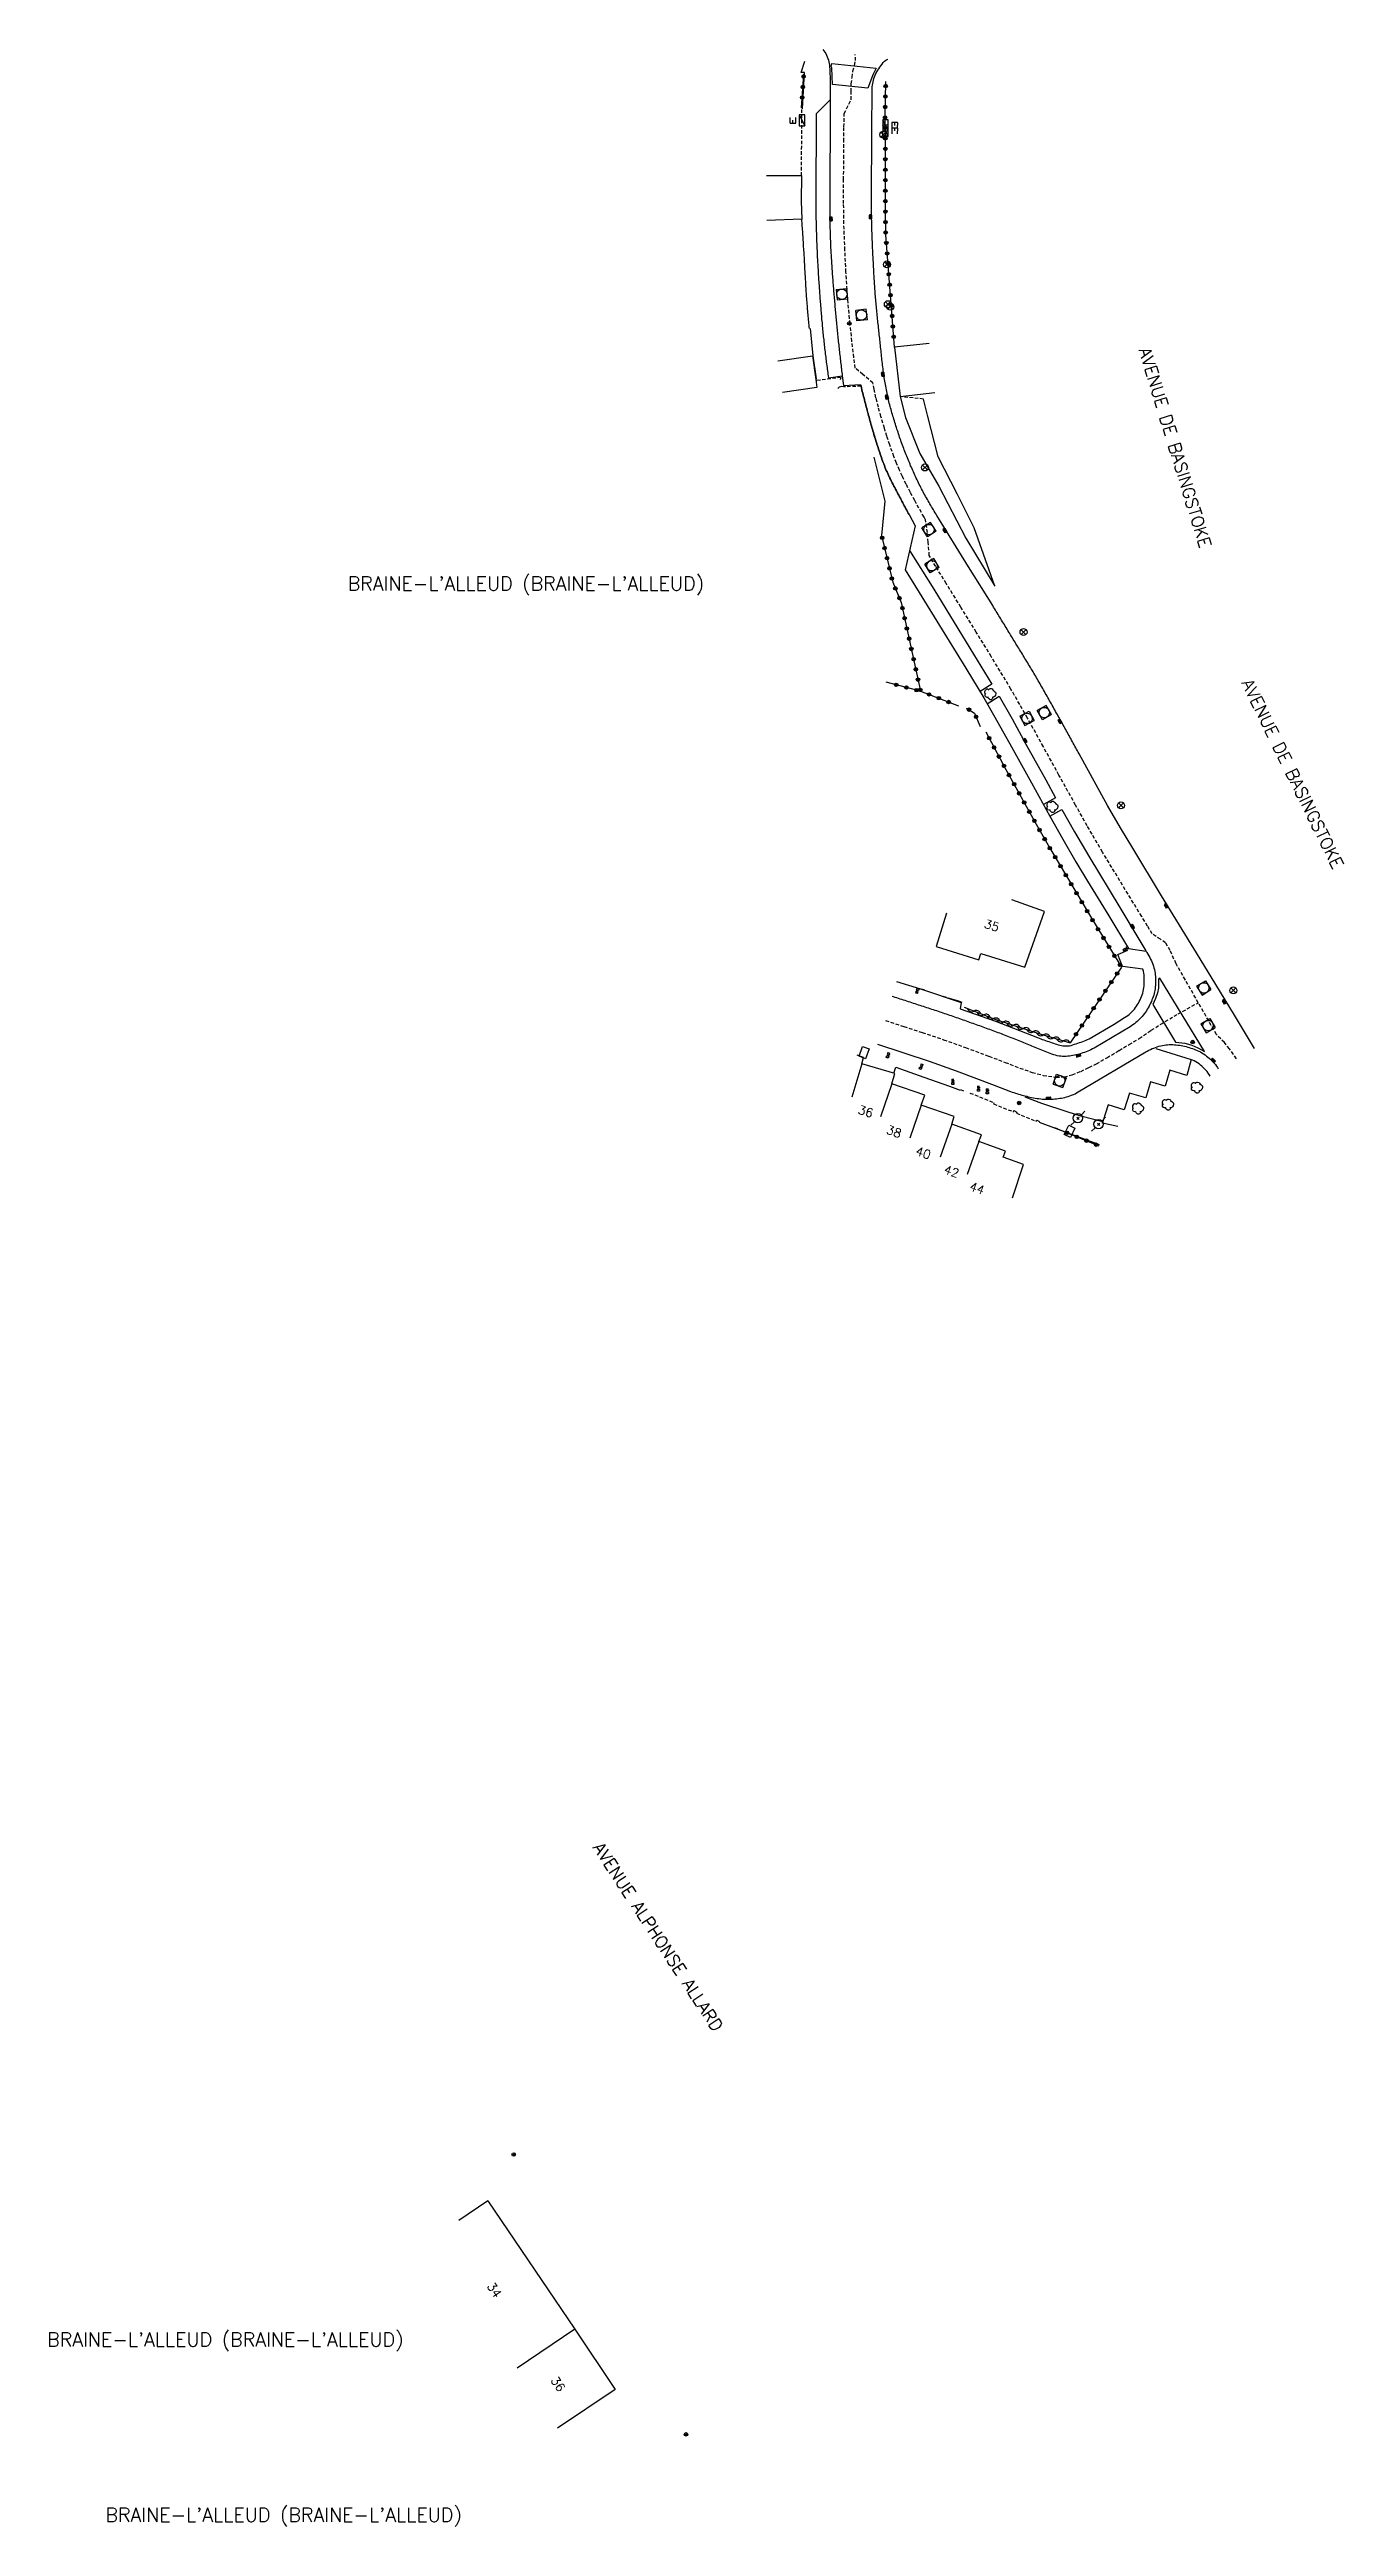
# Model space of a CAD drawing. Header units: millimetres. Extents: x 150035 to 151001, y 152000 to 153000.
# Drawn here: x 150526.8 to 150712.3, y 152235.8 to 152590.8 of the extents above; entities that cross this region are included whole.
import ezdxf
from ezdxf.enums import TextEntityAlignment as Align

# ---------------------------------------------------------------- set-up
doc = ezdxf.new("R2010")
doc.units = ezdxf.units.MM
doc.linetypes.add('DASHED', pattern=[0.75, 0.5, -0.25])
doc.layers.get('0').update_dxf_attribs({"linetype": 'CONTINUOUS'})
for name, color, linetype in [('W0001', 6, 'DASHED'), ('W0006', 2, 'CONTINUOUS'), ('W0008', 7, 'CONTINUOUS'), ('W0014', 7, 'CONTINUOUS'), ('W0020', 2, 'CONTINUOUS'), ('W0100', 7, 'CONTINUOUS'), ('W0101', 7, 'CONTINUOUS'), ('W0103', 1, 'CONTINUOUS'), ('W0106', 7, 'CONTINUOUS'), ('W0112', 1, 'DASHED'), ('W0113', 2, 'DASHED'), ('W0210', 2, 'CONTINUOUS'), ('W0212', 2, 'CONTINUOUS'), ('W0300', 7, 'CONTINUOUS'), ('W0310', 3, 'CONTINUOUS'), ('W0312', 3, 'CONTINUOUS'), ('W0322', 7, 'CONTINUOUS'), ('W0400', 7, 'CONTINUOUS'), ('W0402', 7, 'CONTINUOUS'), ('W0420', 7, 'CONTINUOUS'), ('W0425', 7, 'CONTINUOUS'), ('W0430', 7, 'CONTINUOUS'), ('W0469', 7, 'CONTINUOUS'), ('W0473', 7, 'CONTINUOUS'), ('W0856', 7, 'CONTINUOUS'), ('W0980', 7, 'CONTINUOUS'), ('W0989', 7, 'CONTINUOUS'), ('W0991', 7, 'CONTINUOUS'), ('W1102', 7, 'CONTINUOUS'), ('W1338', 7, 'CONTINUOUS'), ('W1471', 7, 'CONTINUOUS')]:
    doc.layers.add(name, color=color, linetype=linetype)
doc.styles.get("Standard").update_dxf_attribs({"font": 'romans.shx', "width": 0.85})

msp = doc.modelspace()

# ---------------------------------------------------------------- texts
at = {"layer": 'W0980'}
for p in [(150595.07, 152514.15), (150551.99, 152262.46), (150560.34, 152237.31)]:
    msp.add_text("BRAINE-L'ALLEUD (BRAINE-L'ALLEUD)", height=2, dxfattribs=at).set_placement(p, align=Align.MIDDLE)
at = {"layer": 'W0989'}
for rotation, p in [(287.1194, (150682.91, 152547.76)), (296.1661, (150697.62, 152500))]:
    msp.add_text('AVENUE DE BASINGSTOKE', height=1.75, rotation=rotation, dxfattribs=at).set_placement(p)
msp.add_text('AVENUE ALPHONSE ALLARD', height=1.75, rotation=303.2283, dxfattribs=at).set_placement((150605.34, 152333.56), align=Align.MIDDLE_LEFT)
at = {"layer": 'W0991'}
for s, rotation, p in [('35', 342.5073, (150661.68, 152464.66)), ('36', 343.4827, (150643.61, 152438.01)), ('38', 341.1034, (150647.64, 152435.13)), ('40', 341.1034, (150651.86, 152432.07)), ('42', 340.2058, (150655.89, 152429.43)), ('44', 340.2058, (150659.56, 152427.01)), ('34', 304.168, (150590.05, 152269.33)), ('36', 303.9338, (150599.18, 152255.85))]:
    msp.add_text(s, height=1.25, rotation=rotation, dxfattribs=at).set_placement(p, align=Align.CENTER)

# ---------------------------------------------------------------- blocks, each defined once
blk = doc.blocks.new('T856')
for p, q in [((-0.125, 0), (0.125, 0)), ((0, 0.125), (0, -0.125))]:
    blk.add_line(p, q)
blk.add_ellipse((0, 0), major_axis=(-0.177, 0.177), ratio=1, start_param=3.9269908, end_param=10.2101761)
blk = doc.blocks.new('T400')
for p, q in [((-0.15, 0.3), (0.15, 0.3)), ((-0.15, -0.25), (-0.15, 0.3)), ((-0.15, 0.15), (0.15, 0.15)), ((-0.15, 0), (0.15, 0)), ((0.15, 0.3), (0.15, -0.25)), ((-0.15, -0.15), (0.15, -0.15)), ((-0.15, -0.25), (-0.15, -0.3)), ((-0.15, -0.3), (0.15, -0.3)), ((0.15, -0.3), (0.15, -0.25))]:
    blk.add_line(p, q)
blk = doc.blocks.new('T425')
for p, q in [((-0.15, 0.6), (0.15, 0.6)), ((-0.15, 0.6), (-0.15, 0.3)), ((-0.15, 0.3), (0.15, 0.3)), ((-0.15, 0.15), (0.15, 0.15)), ((-0.15, -0.15), (-0.15, 0.15)), ((0, 0.45), (0.15, 0.45)), ((0.15, 0.45), (0.15, 0.3)), ((0.15, 0.15), (0.15, -0.15)), ((0.15, -0.15), (-0.15, -0.15))]:
    blk.add_line(p, q)
blk.add_ellipse((0, 0), major_axis=(-0.106, 0.106), ratio=1, start_param=3.926991, end_param=10.210176)
blk = doc.blocks.new('T420')
for p, q in [((0.75, 0.75), (-0.75, 0.75)), ((-0.75, 0.75), (-0.75, -0.75)), ((0.75, 0.75), (0.75, -0.75)), ((0.75, -0.75), (-0.75, -0.75))]:
    blk.add_line(p, q)
blk.add_ellipse((0, 0), major_axis=(-0.53, 0.53), ratio=1, start_param=3.926991, end_param=10.210176)
blk = doc.blocks.new('T1471')
at = {"color": 0, "linetype": 'Continuous', "flags": 128}
blk.add_lwpolyline([(-0.75, -0.5), (-0.75, 0.5), (0.75, 0.5), (0.75, -0.5), (-0.75, -0.5)], dxfattribs=at)
blk = doc.blocks.new('T473')
for p, q in [((-0.166667, 0.166667), (0.166667, -0.166667)), ((-0.166667, -0.166667), (0.166667, 0.166667)), ((0.500001, 0.500001), (1.000002, 1.000002)), ((-1.000002, -1.000002), (-0.500001, -0.500001))]:
    blk.add_line(p, q)
blk.add_ellipse((0, 0), major_axis=(0.471405, 0.471405), ratio=1, start_param=5.4977871438, end_param=11.780972451)
blk = doc.blocks.new('T300')
for p, q in [((-0.8, 0.51), (-0.86, 0.34)), ((-0.86, 0.34), (-0.86, 0.17)), ((-0.86, 0.17), (-0.74, 0.06)), ((-0.69, 0.63), (-0.8, 0.51)), ((-0.8, -0.06), (-0.74, 0.06)), ((-0.74, 0.06), (-0.69, 0.11)), ((-0.57, 0.69), (-0.69, 0.63)), ((-0.46, 0.69), (-0.57, 0.69)), ((-0.29, 0.63), (-0.46, 0.69)), ((-0.29, 0.63), (-0.17, 0.74)), ((-0.23, 0.57), (-0.29, 0.63)), ((-0.17, 0.74), (-0.06, 0.8)), ((-0.06, 0.8), (0.06, 0.8)), ((0.06, 0.8), (0.23, 0.74)), ((0.23, 0.74), (0.34, 0.63)), ((0.34, 0.63), (0.4, 0.51)), ((0.46, 0.46), (0.34, 0.46)), ((0.4, 0.51), (0.4, 0.46)), ((0.57, 0.4), (0.46, 0.46)), ((0.57, 0.4), (0.69, 0.29)), ((0.69, 0.29), (0.74, 0.17)), ((0.74, 0.06), (0.69, -0.17)), ((0.74, 0.17), (0.74, 0.06)), ((-0.8, -0.17), (-0.8, -0.06)), ((-0.8, -0.23), (-0.8, -0.17)), ((-0.74, -0.34), (-0.8, -0.23)), ((-0.69, -0.4), (-0.74, -0.34)), ((-0.51, -0.46), (-0.69, -0.4)), ((-0.4, -0.46), (-0.51, -0.46)), ((-0.4, -0.46), (-0.34, -0.46)), ((-0.34, -0.46), (-0.34, -0.4)), ((-0.34, -0.51), (-0.34, -0.46)), ((-0.29, -0.63), (-0.34, -0.51)), ((-0.17, -0.74), (-0.29, -0.63)), ((-0.06, -0.8), (-0.17, -0.74)), ((0.06, -0.8), (-0.06, -0.8)), ((0.17, -0.74), (0.06, -0.8)), ((0.23, -0.69), (0.17, -0.74)), ((0.29, -0.46), (0.23, -0.46)), ((0.29, -0.63), (0.23, -0.69)), ((0.46, -0.4), (0.29, -0.46)), ((0.34, -0.51), (0.29, -0.63)), ((0.34, -0.51), (0.34, -0.46)), ((0.57, -0.34), (0.46, -0.4)), ((0.63, -0.29), (0.57, -0.34)), ((0.69, -0.17), (0.63, -0.29))]:
    blk.add_line(p, q)
blk = doc.blocks.new('T469')
at = {"color": 0, "linetype": 'Continuous', "flags": 128}
for points in [[(-0.35, 0.35), (0.35, -0.35)], [(-0.35, -0.35), (0.35, 0.35)]]:
    blk.add_lwpolyline(points, dxfattribs=at)
at = {"color": 0, "linetype": 'Continuous'}
blk.add_circle((0, 0), 0.5, dxfattribs=at)
blk = doc.blocks.new('T430')
at = {"flags": 128}
for points in [[(0.8, 0.8), (-0.8, 0.8)], [(-0.8, 0.8), (-0.8, 0)], [(0.8, 0.8), (-0.8, 0)], [(-0.8, 0), (0.8, 0)], [(-0.4, 2.1), (0.4, 2.1)], [(-0.4, 2.1), (-0.4, 1.3)], [(-0.4, 1.7), (0, 1.7)], [(-0.4, 1.3), (0.4, 1.3)], [(0.8, 0), (0.8, 0.8)]]:
    blk.add_lwpolyline(points, dxfattribs=at)
blk = doc.blocks.new('t310o')
at = {"color": 0, "linetype": 'Continuous'}
for centre, start, end in [((-0.5, 0.38), 216.8699, 323.1304), ((0.5, -0.37), 36.8699, 143.1303)]:
    blk.add_arc(centre, 0.625, start, end, dxfattribs=at)
blk = doc.blocks.new('t322o')
at = {"color": 0, "linetype": 'Continuous'}
for radius in [0.25, 0.15]:
    blk.add_circle((0, 0), radius, dxfattribs=at)

# ---------------------------------------------------------------- linework, layer by layer
at = {"layer": 'W0001'}
for points in [[(150696.94, 152446.17), (150695.95, 152447.57), (150695.21, 152448.47), (150694.08, 152449.63), (150688.29, 152459.77), (150687.45, 152461.66), (150686.79, 152462.79), (150686.06, 152463.28), (150684.87, 152464.05), (150684.19, 152465.17), (150683.36, 152466.54), (150682.18, 152468.47), (150679.84, 152472.31), (150677.75, 152475.78), (150675.54, 152479.56), (150673.88, 152482.52), (150671.49, 152486.83), (150669.26, 152490.89), (150666.98, 152494.99), (150664.61, 152499.15), (150661.79, 152503.81), (150659.65, 152507.31), (150657.44, 152510.89), (150655.35, 152514.27), (150653.83, 152516.73), (150652.91, 152518.29), (150652.76, 152520.2), (150652.65, 152521.57), (150652.39, 152523.39), (150652.16, 152523.78), (150651.43, 152525.06), (150650.82, 152526.16), (150650.2, 152527.34), (150649.59, 152528.52), (150649.05, 152529.63), (150648.63, 152530.52), (150648.2, 152531.53), (150647.83, 152532.47), (150647.24, 152534.14), (150646.82, 152535.41), (150646.47, 152536.55), (150645.98, 152538.2), (150645.61, 152539.56), (150645.27, 152540.91), (150645, 152542.13), (150644.81, 152543.02), (150643.39, 152544.24), (150642.28, 152545.16), (150642.08, 152546.69), (150641.82, 152549), (150641.56, 152551.49), (150641.24, 152554.92), (150640.97, 152558.93), (150640.81, 152562.07), (150640.67, 152565.86), (150640.63, 152568.74), (150640.63, 152572.15), (150640.65, 152575.24), (150640.67, 152577.66), (150640.68, 152579.71), (150640.73, 152581.65), (150641.7, 152583.62), (150641.7, 152584.77), (150641.73, 152585.9), (150641.84, 152586.84), (150641.97, 152587.71), (150642.18, 152588.54), (150642.34, 152589.24), (150642.3, 152590.11)], [(150646.63, 152451.64), (150649.28, 152450.78), (150651.89, 152449.92), (150654.96, 152448.89), (150658.12, 152447.76), (150661.45, 152446.53), (150663.78, 152445.64), (150665.88, 152444.82), (150667.67, 152444.2), (150669.25, 152443.78), (150671.06, 152443.51), (150672.22, 152443.57), (150673.4, 152443.85), (150674.64, 152444.34), (150675.8, 152444.92), (150676.87, 152445.43), (150678.38, 152446.31), (150680.13, 152447.35), (150681.55, 152448.2), (150683.01, 152449.07), (150684.74, 152450.24), (150686.08, 152451.11), (150687.37, 152451.86), (150688.57, 152452.59), (150691.48, 152454.19)]]:
    msp.add_lwpolyline(points, dxfattribs=at)
at = {"layer": 'W0006'}
for points in [[(150638.7, 152583.61), (150638.7, 152577.6), (150638.69, 152577.35), (150638.69, 152577.11), (150638.68, 152576.86), (150638.68, 152576.62), (150638.68, 152576.37), (150638.68, 152576.12), (150638.67, 152575.88), (150638.67, 152575.63), (150638.67, 152575.39), (150638.66, 152575.14), (150638.66, 152574.9), (150638.66, 152574.65), (150638.66, 152574.4), (150638.66, 152574.16), (150638.65, 152573.91), (150638.65, 152573.67), (150638.65, 152573.42), (150638.65, 152573.18), (150638.65, 152572.93), (150638.65, 152572.68), (150638.64, 152572.44), (150638.64, 152572.19), (150638.64, 152571.95), (150638.64, 152571.7), (150638.64, 152571.45), (150638.64, 152571.21), (150638.64, 152570.96), (150638.64, 152570.72), (150638.64, 152570.47), (150638.64, 152570.22), (150638.64, 152569.96), (150638.64, 152569.71), (150638.64, 152569.46), (150638.64, 152569.2), (150638.63, 152568.95), (150638.63, 152568.69), (150638.63, 152568.44), (150638.63, 152568.18), (150638.63, 152567.93), (150638.63, 152567.68), (150638.64, 152567.42), (150638.64, 152567.17), (150638.64, 152566.91), (150638.64, 152566.66), (150638.64, 152566.41), (150638.65, 152566.15), (150638.65, 152565.9), (150638.66, 152565.64), (150638.66, 152565.39), (150638.67, 152565.14), (150638.68, 152564.88), (150638.68, 152564.63), (150638.69, 152564.38), (150638.7, 152564.13), (150638.71, 152563.88), (150638.72, 152563.62), (150638.73, 152563.37), (150638.74, 152563.12), (150638.75, 152562.87), (150638.76, 152562.62), (150638.77, 152562.36), (150638.79, 152562.11), (150638.8, 152561.86), (150638.81, 152561.61), (150638.83, 152561.36), (150638.84, 152561.11), (150638.85, 152560.85), (150638.87, 152560.6), (150638.88, 152560.35), (150638.9, 152560.1), (150638.92, 152559.85), (150638.93, 152559.6), (150638.95, 152559.34), (150638.97, 152559.09), (150638.99, 152558.84), (150639.01, 152558.59), (150639.02, 152558.35), (150639.04, 152558.1), (150639.06, 152557.85), (150639.08, 152557.6), (150639.1, 152557.36), (150639.12, 152557.11), (150639.14, 152556.86), (150639.16, 152556.62), (150639.18, 152556.37), (150639.2, 152556.12), (150639.22, 152555.87), (150639.24, 152555.63), (150639.26, 152555.38), (150639.28, 152555.13), (150639.31, 152554.89), (150639.33, 152554.64), (150639.35, 152554.39), (150639.37, 152554.14), (150639.39, 152553.9), (150639.41, 152553.65), (150639.44, 152553.4), (150639.46, 152553.16), (150639.48, 152552.91), (150639.51, 152552.66), (150639.53, 152552.42), (150639.55, 152552.17), (150639.58, 152551.92), (150639.6, 152551.68), (150639.62, 152551.43), (150639.65, 152551.18), (150639.67, 152550.93), (150639.7, 152550.69), (150639.72, 152550.44), (150639.75, 152550.19), (150639.77, 152549.95), (150639.8, 152549.7), (150639.82, 152549.45), (150639.85, 152549.21), (150639.87, 152548.96), (150639.9, 152548.71), (150639.93, 152548.47), (150639.95, 152548.22), (150639.98, 152547.97), (150640.01, 152547.73), (150640.03, 152547.48), (150640.06, 152547.24), (150640.09, 152546.99), (150640.12, 152546.74), (150640.14, 152546.5), (150640.17, 152546.25), (150640.2, 152546), (150640.23, 152545.76), (150640.26, 152545.51), (150640.29, 152545.26), (150640.31, 152545.02), (150640.34, 152544.77), (150640.37, 152544.52), (150640.4, 152544.28), (150640.43, 152544.03)], [(150650.06, 152519.01), (150653.54, 152513.45), (150658.72, 152505), (150661.89, 152499.84), (150660.2, 152498.82)], [(150661.21, 152497.05), (150662.93, 152498.13), (150664.78, 152494.86), (150666.76, 152491.25), (150669.62, 152486.13), (150671.01, 152483.57), (150669.27, 152482.58)], [(150670.17, 152480.95), (150671.91, 152481.9), (150673.75, 152478.67), (150675.8, 152475.19), (150680.23, 152467.82), (150683.94, 152461.63)], [(150690.47, 152446.03), (150689.81, 152443.74), (150687.39, 152444.52), (150686.72, 152442.23), (150684.61, 152442.84), (150683.97, 152440.56), (150681.59, 152441.25), (150680.84, 152438.86), (150678.54, 152439.56), (150677.82, 152437.31), (150677.77, 152437.11), (150674.65, 152437.95), (150672.67, 152438.54), (150669.06, 152439.73), (150666.65, 152440.63)]]:
    msp.add_lwpolyline(points, dxfattribs=at)
at = {"layer": 'W0008'}
for points in [[(150637.64, 152590.81), (150637.8, 152590.64), (150637.94, 152590.45), (150638.06, 152590.25), (150638.18, 152590.02), (150638.28, 152589.79), (150638.37, 152589.55), (150638.44, 152589.31), (150638.51, 152589.06), (150638.56, 152588.81), (150638.59, 152588.55), (150638.61, 152588.3), (150638.63, 152588.04), (150638.65, 152587.78), (150638.66, 152587.52), (150638.67, 152587.26), (150638.68, 152586.99), (150638.69, 152586.73), (150638.69, 152586.46), (150638.69, 152583.62), (150636.71, 152581.62), (150636.71, 152581.37), (150636.71, 152581.11), (150636.71, 152580.86), (150636.7, 152580.6), (150636.7, 152580.34), (150636.7, 152580.09), (150636.7, 152579.83), (150636.7, 152579.58), (150636.69, 152579.32), (150636.69, 152579.06), (150636.69, 152578.81), (150636.69, 152578.55), (150636.69, 152578.3), (150636.69, 152578.04), (150636.68, 152577.78), (150636.68, 152577.53), (150636.68, 152577.28), (150636.68, 152577.02), (150636.68, 152576.77), (150636.67, 152576.52), (150636.67, 152576.26), (150636.67, 152576.01), (150636.67, 152575.76), (150636.67, 152575.5), (150636.66, 152575.25), (150636.66, 152575), (150636.66, 152574.75), (150636.66, 152574.49), (150636.65, 152574.24), (150636.65, 152573.99), (150636.65, 152573.73), (150636.65, 152573.48), (150636.64, 152573.23), (150636.64, 152572.98), (150636.64, 152572.72), (150636.64, 152572.47), (150636.64, 152572.22), (150636.64, 152571.96), (150636.64, 152571.71), (150636.63, 152571.46), (150636.63, 152571.2), (150636.63, 152570.95), (150636.63, 152570.7), (150636.63, 152570.45), (150636.63, 152570.19), (150636.63, 152569.94), (150636.63, 152569.69), (150636.64, 152569.44), (150636.64, 152569.2), (150636.64, 152568.95), (150636.64, 152568.7), (150636.64, 152568.45), (150636.64, 152568.21), (150636.64, 152567.96), (150636.65, 152567.71), (150636.65, 152567.46), (150636.65, 152567.21), (150636.66, 152566.97), (150636.66, 152566.72), (150636.66, 152566.47), (150636.67, 152566.22), (150636.67, 152565.97), (150636.68, 152565.73), (150636.69, 152565.48), (150636.7, 152565.23), (150636.7, 152564.98), (150636.71, 152564.73), (150636.72, 152564.49), (150636.73, 152564.24), (150636.74, 152563.99), (150636.74, 152563.74), (150636.75, 152563.49), (150636.76, 152563.25), (150636.77, 152563), (150636.78, 152562.75), (150636.79, 152562.5), (150636.81, 152562.25), (150636.82, 152562.01), (150636.83, 152561.76), (150636.84, 152561.51), (150636.85, 152561.26), (150636.86, 152561.01), (150636.88, 152560.77), (150636.89, 152560.52), (150636.9, 152560.27), (150636.92, 152560.02), (150636.93, 152559.77), (150636.94, 152559.53), (150636.96, 152559.28), (150636.97, 152559.03), (150636.99, 152558.78), (150637, 152558.54), (150637.02, 152558.29), (150637.04, 152558.04), (150637.05, 152557.8), (150637.07, 152557.55), (150637.08, 152557.3), (150637.1, 152557.06), (150637.12, 152556.81), (150637.13, 152556.57), (150637.15, 152556.32), (150637.17, 152556.07), (150637.19, 152555.83), (150637.2, 152555.58), (150637.22, 152555.33), (150637.24, 152555.09), (150637.26, 152554.84), (150637.28, 152554.6), (150637.3, 152554.35), (150637.32, 152554.1), (150637.34, 152553.86), (150637.36, 152553.61), (150637.38, 152553.37), (150637.4, 152553.12), (150637.42, 152552.87), (150637.44, 152552.63), (150637.46, 152552.38), (150637.48, 152552.14), (150637.51, 152551.89), (150637.53, 152551.64), (150637.55, 152551.4), (150637.57, 152551.15), (150637.6, 152550.91), (150637.62, 152550.66), (150637.65, 152550.42), (150637.67, 152550.17), (150637.7, 152549.92), (150637.72, 152549.68), (150637.75, 152549.43), (150637.77, 152549.19), (150637.8, 152548.94), (150637.83, 152548.69), (150637.85, 152548.45), (150637.88, 152548.2), (150637.91, 152547.96), (150637.94, 152547.71), (150637.97, 152547.46), (150638, 152547.22), (150638.03, 152546.97), (150638.06, 152546.73), (150638.09, 152546.48), (150638.12, 152546.24), (150638.15, 152545.99), (150638.18, 152545.75), (150638.22, 152545.5), (150638.25, 152545.25), (150638.28, 152545.01), (150638.32, 152544.76), (150638.35, 152544.52), (150638.38, 152544.27), (150638.42, 152544.03), (150638.45, 152543.78), (150640.43, 152544.03), (150640.61, 152542.68), (150643.07, 152542.81), (150643.13, 152542.55), (150643.19, 152542.31), (150643.25, 152542.06), (150643.31, 152541.81), (150643.37, 152541.56), (150643.43, 152541.32), (150643.5, 152541.07), (150643.56, 152540.82), (150643.62, 152540.58), (150643.68, 152540.33), (150643.75, 152540.08), (150643.81, 152539.84), (150643.88, 152539.59), (150643.94, 152539.34), (150644.01, 152539.1), (150644.07, 152538.85), (150644.14, 152538.6), (150644.21, 152538.36), (150644.27, 152538.11), (150644.34, 152537.87), (150644.41, 152537.62), (150644.48, 152537.38), (150644.55, 152537.13), (150644.62, 152536.89), (150644.68, 152536.64), (150644.75, 152536.4), (150644.82, 152536.16), (150644.89, 152535.91), (150644.96, 152535.67), (150645.04, 152535.43), (150645.11, 152535.19), (150645.18, 152534.95), (150645.25, 152534.71), (150645.33, 152534.47), (150645.41, 152534.23), (150645.48, 152533.99), (150645.56, 152533.75), (150645.64, 152533.51), (150645.72, 152533.28), (150645.8, 152533.04), (150645.88, 152532.81), (150645.96, 152532.57), (150646.04, 152532.34), (150646.12, 152532.1), (150646.2, 152531.87), (150646.29, 152531.64), (150646.38, 152531.41), (150646.47, 152531.17), (150646.56, 152530.94), (150646.65, 152530.71), (150646.75, 152530.49), (150646.85, 152530.26), (150646.95, 152530.03), (150647.06, 152529.8), (150647.17, 152529.58), (150647.28, 152529.35), (150647.39, 152529.13), (150647.5, 152528.91), (150647.61, 152528.69), (150647.73, 152528.46), (150647.84, 152528.24), (150647.96, 152528.02), (150648.08, 152527.8), (150648.19, 152527.58), (150648.31, 152527.36), (150648.42, 152527.14), (150648.54, 152526.92), (150648.65, 152526.71), (150648.76, 152526.49), (150648.87, 152526.28), (150648.99, 152526.06), (150649.1, 152525.85), (150649.21, 152525.64), (150649.33, 152525.42), (150649.44, 152525.21), (150649.56, 152525), (150649.67, 152524.79), (150649.79, 152524.57), (150649.9, 152524.36), (150650.02, 152524.15), (150650.9, 152522.55), (150649.44, 152516.25), (150651.83, 152512.36), (150654.37, 152508.28), (150658.15, 152502.14), (150660.74, 152497.88), (150662.33, 152495.11), (150664.71, 152490.85), (150667.55, 152485.72), (150670.19, 152480.93), (150672.05, 152477.64), (150673.94, 152474.37), (150675.6, 152471.6), (150678.63, 152466.63), (150681.49, 152461.94), (150683.98, 152461.6), (150684.12, 152461.38), (150684.26, 152461.15), (150684.39, 152460.91), (150684.52, 152460.68), (150684.64, 152460.44), (150684.75, 152460.2), (150684.86, 152459.96), (150684.95, 152459.71), (150685.04, 152459.45), (150685.12, 152459.2), (150685.18, 152458.94), (150685.23, 152458.68), (150685.27, 152458.43), (150685.3, 152458.18), (150685.32, 152457.94), (150685.34, 152457.69), (150685.35, 152457.44), (150685.35, 152457.19), (150685.34, 152456.94), (150685.33, 152456.7), (150685.31, 152456.45), (150685.28, 152456.2), (150685.24, 152455.96), (150685.2, 152455.73), (150685.14, 152455.49), (150685.08, 152455.27), (150685.01, 152455.04), (150684.92, 152454.81), (150684.83, 152454.59), (150684.75, 152454.38), (150684.64, 152454.15), (150684.53, 152453.92), (150684.42, 152453.69), (150684.29, 152453.47), (150684.16, 152453.26), (150684.03, 152453.04), (150683.89, 152452.83), (150683.74, 152452.63), (150683.58, 152452.43), (150683.41, 152452.23), (150683.24, 152452.04), (150683.07, 152451.86), (150682.88, 152451.68), (150682.7, 152451.51), (150682.5, 152451.34), (150682.31, 152451.18), (150682.11, 152451.03), (150681.9, 152450.89), (150681.69, 152450.75), (150676.53, 152447.68), (150676.31, 152447.56), (150676.09, 152447.45), (150675.86, 152447.35), (150675.63, 152447.25), (150675.4, 152447.16), (150675.16, 152447.07), (150674.93, 152446.99), (150674.69, 152446.91), (150674.45, 152446.84), (150674.21, 152446.77), (150673.97, 152446.71), (150673.72, 152446.66), (150673.48, 152446.61), (150673.24, 152446.58), (150673, 152446.54), (150672.76, 152446.52), (150672.51, 152446.5), (150672.27, 152446.5), (150672.03, 152446.5), (150671.77, 152446.52), (150671.51, 152446.55), (150671.26, 152446.6), (150671.01, 152446.66), (150670.76, 152446.72), (150670.5, 152446.8), (150670.25, 152446.9), (150670.01, 152447), (150669.76, 152447.1), (150669.52, 152447.2), (150669.29, 152447.3), (150669.05, 152447.4), (150668.81, 152447.5), (150668.57, 152447.6), (150668.34, 152447.7), (150668.1, 152447.79), (150667.86, 152447.89), (150667.63, 152447.98), (150667.4, 152448.08), (150667.17, 152448.17), (150666.94, 152448.26), (150666.71, 152448.36), (150666.48, 152448.45), (150666.25, 152448.54), (150666.02, 152448.63), (150665.79, 152448.72), (150665.55, 152448.82), (150665.32, 152448.91), (150665.09, 152449), (150664.86, 152449.09), (150664.63, 152449.18), (150664.4, 152449.27), (150664.17, 152449.36), (150663.94, 152449.45), (150663.7, 152449.54), (150663.47, 152449.63), (150663.24, 152449.72), (150663.01, 152449.81), (150662.78, 152449.89), (150662.54, 152449.98), (150662.31, 152450.07), (150662.07, 152450.16), (150661.84, 152450.25), (150661.6, 152450.33), (150661.36, 152450.42), (150661.12, 152450.51), (150660.88, 152450.6), (150660.64, 152450.68), (150660.4, 152450.77), (150660.17, 152450.86), (150659.93, 152450.94), (150659.69, 152451.03), (150659.45, 152451.11), (150659.21, 152451.2), (150658.97, 152451.28), (150658.73, 152451.37), (150658.49, 152451.45), (150658.25, 152451.54), (150658.01, 152451.62), (150657.77, 152451.71), (150657.53, 152451.79), (150657.29, 152451.87), (150657.05, 152451.96), (150656.81, 152452.04), (150656.57, 152452.12), (150656.33, 152452.21), (150656.1, 152452.29), (150655.86, 152452.37), (150655.62, 152452.45), (150655.39, 152452.53), (150655.15, 152452.61), (150654.92, 152452.69), (150654.68, 152452.77), (150654.45, 152452.85), (150654.21, 152452.93), (150653.97, 152453.01), (150653.74, 152453.08), (150653.5, 152453.16), (150653.27, 152453.24), (150653.03, 152453.32), (150652.79, 152453.4), (150652.56, 152453.48), (150652.32, 152453.55), (150652.08, 152453.63), (150651.85, 152453.71), (150651.61, 152453.79), (150651.37, 152453.86), (150651.14, 152453.94), (150650.9, 152454.02), (150650.67, 152454.1), (150650.43, 152454.17), (150650.19, 152454.25), (150649.95, 152454.33), (150649.71, 152454.41), (150649.47, 152454.49), (150649.23, 152454.56), (150648.99, 152454.64), (150648.74, 152454.72), (150648.5, 152454.8), (150648.26, 152454.87), (150648.02, 152454.95), (150647.78, 152455.03), (150647.57, 152455.09)], [(150699.55, 152447.61), (150696.64, 152452.39), (150693.3, 152457.89), (150690.82, 152461.95), (150686.21, 152469.53), (150682.08, 152476.33), (150680.31, 152479.24), (150678.47, 152482.47), (150674.38, 152489.87), (150674.26, 152490.09), (150674.14, 152490.3), (150674.02, 152490.52), (150673.91, 152490.74), (150673.79, 152490.95), (150673.67, 152491.17), (150673.55, 152491.39), (150673.43, 152491.6), (150673.31, 152491.82), (150673.19, 152492.04), (150673.07, 152492.25), (150672.95, 152492.47), (150672.83, 152492.68), (150672.71, 152492.9), (150672.59, 152493.12), (150672.47, 152493.33), (150672.35, 152493.55), (150672.23, 152493.77), (150672.11, 152493.98), (150671.99, 152494.2), (150671.87, 152494.41), (150671.75, 152494.63), (150671.63, 152494.84), (150671.51, 152495.06), (150671.39, 152495.28), (150671.27, 152495.49), (150671.15, 152495.71), (150671.02, 152495.93), (150670.9, 152496.15), (150670.78, 152496.38), (150670.65, 152496.6), (150670.53, 152496.82), (150670.41, 152497.04), (150670.28, 152497.26), (150670.16, 152497.48), (150670.04, 152497.7), (150669.91, 152497.92), (150669.79, 152498.14), (150669.67, 152498.36), (150669.54, 152498.58), (150669.42, 152498.8), (150669.29, 152499.02), (150669.17, 152499.24), (150669.04, 152499.46), (150668.92, 152499.68), (150668.79, 152499.9), (150668.66, 152500.12), (150668.54, 152500.34), (150668.41, 152500.56), (150668.28, 152500.78), (150668.16, 152500.99), (150668.03, 152501.2), (150667.91, 152501.42), (150667.78, 152501.63), (150667.65, 152501.84), (150667.53, 152502.05), (150667.4, 152502.26), (150667.27, 152502.48), (150667.14, 152502.69), (150667.02, 152502.9), (150666.89, 152503.11), (150666.76, 152503.32), (150666.63, 152503.53), (150666.5, 152503.74), (150666.37, 152503.95), (150666.25, 152504.16), (150666.12, 152504.37), (150665.99, 152504.58), (150665.86, 152504.8), (150665.73, 152505.01), (150665.6, 152505.22), (150665.47, 152505.43), (150665.34, 152505.64), (150665.21, 152505.85), (150665.08, 152506.06), (150664.95, 152506.27), (150664.83, 152506.48), (150664.7, 152506.69), (150664.57, 152506.9), (150664.44, 152507.11), (150664.31, 152507.32), (150664.18, 152507.53), (150664.06, 152507.74), (150663.93, 152507.95), (150663.8, 152508.16), (150663.67, 152508.38), (150663.54, 152508.59), (150663.41, 152508.8), (150663.28, 152509.01), (150663.16, 152509.22), (150663.03, 152509.43), (150662.9, 152509.64), (150662.77, 152509.85), (150662.64, 152510.06), (150662.51, 152510.27), (150662.38, 152510.48), (150662.25, 152510.69), (150662.12, 152510.9), (150662, 152511.11), (150658.54, 152516.69), (150654.01, 152524.01), (150653.88, 152524.22), (150653.75, 152524.43), (150653.62, 152524.64), (150653.49, 152524.85), (150653.37, 152525.06), (150653.24, 152525.27), (150653.11, 152525.48), (150652.99, 152525.69), (150652.87, 152525.9), (150652.75, 152526.11), (150652.63, 152526.33), (150652.51, 152526.54), (150652.39, 152526.76), (150652.27, 152526.97), (150652.15, 152527.19), (150652.04, 152527.4), (150651.93, 152527.62), (150651.81, 152527.84), (150651.7, 152528.06), (150651.59, 152528.27), (150651.48, 152528.49), (150651.37, 152528.71), (150651.26, 152528.93), (150651.16, 152529.15), (150651.05, 152529.37), (150650.95, 152529.6), (150650.84, 152529.82), (150650.74, 152530.04), (150650.64, 152530.26), (150650.54, 152530.49), (150650.44, 152530.71), (150650.34, 152530.93), (150650.24, 152531.16), (150650.15, 152531.38), (150650.05, 152531.61), (150649.96, 152531.83), (150649.86, 152532.06), (150649.77, 152532.29), (150649.68, 152532.51), (150649.59, 152532.74), (150649.5, 152532.97), (150649.41, 152533.2), (150649.32, 152533.43), (150649.24, 152533.65), (150649.15, 152533.88), (150649.07, 152534.11), (150648.98, 152534.34), (150648.9, 152534.57), (150648.82, 152534.8), (150648.74, 152535.03), (150648.66, 152535.26), (150648.58, 152535.49), (150648.51, 152535.73), (150648.43, 152535.96), (150648.35, 152536.19), (150648.28, 152536.42), (150648.2, 152536.65), (150648.13, 152536.89), (150648.06, 152537.12), (150647.98, 152537.35), (150647.91, 152537.59), (150647.84, 152537.82), (150647.77, 152538.05), (150647.7, 152538.28), (150647.63, 152538.51), (150647.56, 152538.74), (150647.5, 152538.98), (150647.43, 152539.21), (150647.37, 152539.44), (150647.3, 152539.67), (150647.24, 152539.91), (150647.18, 152540.14), (150647.13, 152540.38), (150647.07, 152540.61), (150647.01, 152540.85), (150646.96, 152541.09), (150646.91, 152541.33), (150646.86, 152541.58), (150646.81, 152541.82), (150646.76, 152542.06), (150646.71, 152542.31), (150646.67, 152542.55), (150646.62, 152542.79), (150646.58, 152543.04), (150646.54, 152543.28), (150646.49, 152543.52), (150646.46, 152543.77), (150646.42, 152544.02), (150646.38, 152544.28), (150646.35, 152544.54), (150646.31, 152544.79), (150646.28, 152545.05), (150646.25, 152545.31), (150646.22, 152545.56), (150646.19, 152545.82), (150646.16, 152546.08), (150646.13, 152546.33), (150646.1, 152546.59), (150646.08, 152546.85), (150646.05, 152547.11), (150646.02, 152547.37), (150645.99, 152547.63), (150645.96, 152547.89), (150645.93, 152548.15), (150645.91, 152548.42), (150645.88, 152548.68), (150645.85, 152548.93), (150645.83, 152549.18), (150645.8, 152549.43), (150645.77, 152549.68), (150645.74, 152549.93), (150645.72, 152550.19), (150645.69, 152550.44), (150645.66, 152550.69), (150645.63, 152550.94), (150645.61, 152551.19), (150645.58, 152551.44), (150645.55, 152551.7), (150645.53, 152551.95), (150645.5, 152552.2), (150645.47, 152552.45), (150645.45, 152552.7), (150645.42, 152552.95), (150645.4, 152553.21), (150645.37, 152553.46), (150645.35, 152553.71), (150645.32, 152553.96), (150645.3, 152554.21), (150645.28, 152554.47), (150645.25, 152554.72), (150645.23, 152554.97), (150645.21, 152555.22), (150645.19, 152555.48), (150645.17, 152555.72), (150645.15, 152555.96), (150645.13, 152556.21), (150645.11, 152556.45), (150645.1, 152556.69), (150645.08, 152556.94), (150645.07, 152557.18), (150645.05, 152557.42), (150645.04, 152557.67), (150645.02, 152557.91), (150645.01, 152558.15), (150644.99, 152558.4), (150644.98, 152558.64), (150644.97, 152558.89), (150644.95, 152559.13), (150644.94, 152559.37), (150644.93, 152559.62), (150644.92, 152559.86), (150644.9, 152560.1), (150644.89, 152560.35), (150644.88, 152560.59), (150644.87, 152560.84), (150644.85, 152561.09), (150644.84, 152561.33), (150644.83, 152561.58), (150644.82, 152561.82), (150644.8, 152562.07), (150644.79, 152562.32), (150644.78, 152562.56), (150644.77, 152562.81), (150644.76, 152563.05), (150644.75, 152563.3), (150644.73, 152563.54), (150644.72, 152563.79), (150644.71, 152564.04), (150644.71, 152564.28), (150644.7, 152564.53), (150644.69, 152564.77), (150644.68, 152565.02), (150644.67, 152565.27), (150644.66, 152565.51), (150644.66, 152565.76), (150644.65, 152566.01), (150644.65, 152566.26), (150644.64, 152566.51), (150644.64, 152566.76), (150644.63, 152567.01), (150644.63, 152567.26), (150644.63, 152567.51), (150644.62, 152567.76), (150644.62, 152568.01), (150644.62, 152568.26), (150644.62, 152568.51), (150644.62, 152568.76), (150644.62, 152569.01), (150644.62, 152569.26), (150644.62, 152569.51), (150644.66, 152579), (150644.72, 152585.24), (150644.74, 152585.48), (150644.77, 152585.72), (150644.81, 152585.95), (150644.85, 152586.19), (150644.91, 152586.42), (150644.98, 152586.65), (150645.06, 152586.88), (150645.16, 152587.13), (150645.27, 152587.37), (150645.39, 152587.61), (150645.52, 152587.84), (150645.67, 152588.06), (150645.82, 152588.28), (150645.98, 152588.5), (150646.14, 152588.72), (150646.3, 152588.94), (150646.49, 152589.13), (150646.7, 152589.29), (150646.96, 152589.41), (150646.97, 152589.41)], [(150645.48, 152448.25), (150652.87, 152445.83), (150656.78, 152444.42), (150662.22, 152442.38), (150664.53, 152441.48), (150664.57, 152441.47), (150664.79, 152441.39), (150665.02, 152441.31), (150665.25, 152441.23), (150665.48, 152441.16), (150665.71, 152441.09), (150665.94, 152441.02), (150666.17, 152440.95), (150666.4, 152440.89), (150666.63, 152440.83), (150666.87, 152440.78), (150667.1, 152440.72), (150667.34, 152440.67), (150667.57, 152440.62), (150667.83, 152440.57), (150668.09, 152440.52), (150668.36, 152440.48), (150668.62, 152440.44), (150668.88, 152440.41), (150669.14, 152440.38), (150669.41, 152440.37), (150669.67, 152440.36), (150669.92, 152440.36), (150670.16, 152440.37), (150670.4, 152440.37), (150670.65, 152440.39), (150670.89, 152440.4), (150671.13, 152440.43), (150671.37, 152440.45), (150671.61, 152440.49), (150671.85, 152440.52), (150672.09, 152440.57), (150672.33, 152440.62), (150672.56, 152440.68), (150672.82, 152440.75), (150673.07, 152440.84), (150673.32, 152440.93), (150673.56, 152441.03), (150673.8, 152441.14), (150674.03, 152441.27), (150674.26, 152441.4), (150683.94, 152447.14), (150684.16, 152447.27), (150684.39, 152447.39), (150684.62, 152447.5), (150684.86, 152447.61), (150685.1, 152447.7), (150685.34, 152447.79), (150685.58, 152447.87), (150685.83, 152447.94), (150686.08, 152448), (150686.33, 152448.06), (150686.57, 152448.1), (150686.82, 152448.14), (150687.06, 152448.16), (150687.31, 152448.18), (150687.55, 152448.18), (150687.8, 152448.18), (150688.04, 152448.17), (150688.29, 152448.15), (150688.53, 152448.13), (150688.77, 152448.09), (150689.01, 152448.05), (150689.25, 152448.01), (150689.49, 152447.96), (150689.72, 152447.91), (150689.95, 152447.84), (150690.18, 152447.78), (150690.41, 152447.7), (150690.64, 152447.63), (150690.87, 152447.54), (150691.09, 152447.45), (150691.31, 152447.35), (150691.53, 152447.25), (150691.77, 152447.13), (150692, 152447), (150692.22, 152446.86), (150692.44, 152446.71), (150692.65, 152446.55), (150692.85, 152446.39), (150693.05, 152446.22), (150693.25, 152446.04), (150693.43, 152445.87), (150693.6, 152445.69), (150693.76, 152445.51), (150693.92, 152445.32), (150694.07, 152445.12), (150694.21, 152444.92), (150694.34, 152444.71)]]:
    msp.add_lwpolyline(points, dxfattribs=at)
at = {"layer": 'W0014'}
for points in [[(150634.74, 152582.33), (150635.02, 152587.51), (150634.56, 152587.52), (150635.07, 152589.16)], [(150648.23, 152457.24), (150651.67, 152456.18), (150657.5, 152454.2), (150657.34, 152453.33), (150662.39, 152451.54), (150668.41, 152449.2), (150668.64, 152449.11), (150668.88, 152449.03), (150669.11, 152448.94), (150669.35, 152448.86), (150669.58, 152448.78), (150669.82, 152448.69), (150670.05, 152448.61), (150670.29, 152448.53), (150670.51, 152448.46), (150670.73, 152448.38), (150670.95, 152448.3), (150671.17, 152448.23), (150671.4, 152448.17), (150671.63, 152448.11), (150671.85, 152448.07), (150672.07, 152448.03), (150672.3, 152448), (150672.53, 152447.99), (150672.76, 152447.99), (150673.01, 152448.03), (150673.26, 152448.08), (150673.5, 152448.15), (150673.74, 152448.23), (150673.98, 152448.31), (150674.21, 152448.39), (150674.45, 152448.47), (150674.68, 152448.56), (150674.92, 152448.65), (150675.15, 152448.74), (150675.38, 152448.83), (150675.61, 152448.93), (150675.83, 152449.03), (150679.43, 152451.14), (150680.91, 152452.07), (150681.14, 152452.2), (150681.36, 152452.36), (150681.57, 152452.52), (150681.77, 152452.69), (150681.96, 152452.88), (150682.14, 152453.07), (150682.31, 152453.28), (150682.47, 152453.49), (150682.61, 152453.71), (150682.75, 152453.92), (150682.88, 152454.15), (150683.01, 152454.38), (150683.12, 152454.61), (150683.23, 152454.84), (150683.33, 152455.08), (150683.41, 152455.33), (150683.5, 152455.57), (150683.57, 152455.83), (150683.63, 152456.08), (150683.68, 152456.34), (150683.71, 152456.6), (150683.72, 152456.86), (150683.73, 152457.12), (150683.73, 152457.39), (150683.73, 152457.65), (150683.72, 152457.91), (150683.69, 152458.18), (150683.66, 152458.45), (150683.6, 152458.71), (150683.54, 152458.98), (150680.62, 152459.39), (150679.92, 152461.08), (150681.38, 152461.72)], [(150647.84, 152444.07), (150648.1, 152444.93), (150652.11, 152443.54), (150655.82, 152442.22), (150657.36, 152441.65)], [(150693.18, 152443.67), (150693.04, 152443.89), (150692.89, 152444.11), (150692.73, 152444.32), (150692.56, 152444.53), (150692.38, 152444.72), (150692.19, 152444.91), (150692, 152445.09), (150691.8, 152445.26), (150691.59, 152445.43), (150691.37, 152445.59), (150691.14, 152445.73), (150690.9, 152445.86), (150690.65, 152445.97), (150690.48, 152446.01), (150685.43, 152447.56)], [(150668.68, 152437.06), (150677.28, 152433.88)], [(150679.92, 152436.44), (150677.75, 152436.93), (150677.76, 152437.11)]]:
    msp.add_lwpolyline(points, dxfattribs=at)
at = {"layer": 'W0020'}
for points in [[(150645.31, 152588.16), (150644.92, 152587.39), (150644.75, 152587.04), (150644.1, 152585.28), (150639.02, 152585.79), (150638.97, 152586.93), (150638.92, 152588.18), (150638.86, 152588.36), (150638.94, 152588.81), (150645.31, 152588.16)], [(150688.22, 152448.55), (150688.7, 152448.48), (150689.55, 152448.4), (150690.39, 152448.17), (150690.9, 152447.95), (150691.49, 152447.7), (150692.36, 152447.2), (150685.97, 152457.72), (150685.75, 152457.61), (150685.76, 152456.96), (150685.75, 152456.3), (150685.62, 152455.62), (150685.35, 152454.8), (150684.98, 152453.93), (150688.22, 152448.55)]]:
    msp.add_lwpolyline(points, dxfattribs=at)
at = {"layer": 'W0100'}
for points in [[(150664.86, 152426.22), (150666.42, 152430.99), (150663.52, 152432.03), (150663.83, 152432.91), (150660.03, 152434.28), (150660.38, 152435.25), (150656.15, 152436.77), (150656.5, 152437.88), (150651.76, 152439.5), (150652.27, 152440.94), (150647.54, 152442.56), (150647.96, 152444.03), (150643.25, 152445.42), (150643.5, 152446.34), (150642.59, 152446.65)], [(150589.61, 152282.46), (150585.47, 152279.65)], [(150589.61, 152282.46), (150602.08, 152264.07), (150607.89, 152255.44)]]:
    msp.add_lwpolyline(points, dxfattribs=at)
at = {"layer": 'W0101'}
msp.add_lwpolyline([(150655.39, 152467.01), (150653.89, 152462.25), (150660, 152460.32), (150660.3, 152461.26), (150666.61, 152459.27), (150669.44, 152467.25), (150664.73, 152468.92)], dxfattribs=at)
at = {"layer": 'W0103'}
for points in [[(150629.59, 152572.78), (150634.59, 152572.74), (150634.56, 152569.06), (150634.64, 152566.49), (150629.64, 152566.33)], [(150652.9, 152548.69), (150647.93, 152548.13), (150648.73, 152541.08), (150653.69, 152541.64)], [(150631.21, 152546.2), (150636.15, 152546.93), (150636.66, 152543.53), (150636.8, 152542.38), (150631.86, 152541.64)]]:
    msp.add_lwpolyline(points, dxfattribs=at)
at = {"layer": 'W0106'}
msp.add_lwpolyline([(150655.59, 152454.9), (150657.11, 152454.44)], dxfattribs=at)
at = {"layer": 'W0112'}
for points in [[(150634.59, 152572.74), (150634.65, 152582.33)], [(150635.74, 152550.81), (150635.71, 152551.06), (150635.69, 152551.32), (150635.66, 152551.57), (150635.64, 152551.82), (150635.61, 152552.08), (150635.59, 152552.33), (150635.56, 152552.58), (150635.54, 152552.84), (150635.52, 152553.09), (150635.5, 152553.34), (150635.47, 152553.6), (150635.45, 152553.85), (150635.43, 152554.1), (150635.41, 152554.36), (150635.39, 152554.61), (150635.37, 152554.87), (150635.35, 152555.12), (150635.33, 152555.37), (150635.31, 152555.62), (150635.3, 152555.86), (150635.28, 152556.11), (150635.26, 152556.35), (150635.25, 152556.6), (150635.23, 152556.85), (150635.22, 152557.09), (150635.2, 152557.34), (150635.19, 152557.58), (150635.17, 152557.83), (150635.16, 152558.07), (150635.15, 152558.32), (150635.13, 152558.57), (150635.12, 152558.81), (150635.1, 152559.06), (150635.09, 152559.3), (150635.08, 152559.55), (150635.06, 152559.8), (150635.05, 152560.04), (150635.04, 152560.29), (150635.02, 152560.53), (150635.01, 152560.78), (150635, 152561.02), (150634.98, 152561.27), (150634.97, 152561.52), (150634.95, 152561.76), (150634.94, 152562.01), (150634.92, 152562.26), (150634.9, 152562.51), (150634.89, 152562.76), (150634.87, 152563.01), (150634.86, 152563.25), (150634.84, 152563.5), (150634.83, 152563.75), (150634.81, 152564), (150634.79, 152564.25), (150634.78, 152564.5), (150634.76, 152564.75), (150634.74, 152565), (150634.73, 152565.25), (150634.71, 152565.5), (150634.69, 152565.74), (150634.68, 152565.99), (150634.66, 152566.24), (150634.64, 152566.49)], [(150652.07, 152540.72), (150648.74, 152541.07)], [(150651.76, 152456.2), (150652.46, 152455.94)], [(150654.84, 152455.14), (150655.59, 152454.9)], [(150657.11, 152454.45), (150657.79, 152454.16)], [(150657.4, 152441.77), (150657.83, 152441.58)], [(150658.74, 152441.25), (150662.17, 152439.86), (150662.12, 152439.69), (150664.96, 152438.56), (150665.04, 152438.72), (150665.44, 152438.52), (150665.41, 152438.37), (150668.25, 152437.21), (150668.33, 152437.35), (150668.71, 152437.17)], [(150670.79, 152436.31), (150671.23, 152436.14)]]:
    msp.add_lwpolyline(points, dxfattribs=at)
at = {"layer": 'W0113'}
for points in [[(150640.2, 152543.52), (150640.27, 152543.8), (150636.68, 152543.34)], [(150650.02, 152524.15), (150649.9, 152524.36), (150649.78, 152524.57), (150649.67, 152524.79), (150649.55, 152525), (150649.44, 152525.21), (150649.32, 152525.43), (150649.21, 152525.64), (150649.1, 152525.85), (150648.98, 152526.07), (150648.87, 152526.28), (150648.76, 152526.5), (150648.64, 152526.71), (150648.53, 152526.93), (150648.42, 152527.14), (150648.31, 152527.36), (150648.19, 152527.58), (150648.08, 152527.8), (150647.96, 152528.03), (150647.84, 152528.25), (150647.73, 152528.47), (150647.61, 152528.69), (150647.5, 152528.91), (150647.39, 152529.13), (150647.27, 152529.36), (150647.17, 152529.58), (150647.06, 152529.8), (150646.95, 152530.03), (150646.85, 152530.26), (150646.75, 152530.49), (150646.65, 152530.71), (150646.56, 152530.94), (150646.47, 152531.17), (150646.38, 152531.41), (150646.29, 152531.64), (150646.2, 152531.87), (150646.12, 152532.1), (150646.04, 152532.34), (150645.96, 152532.57), (150645.88, 152532.81), (150645.8, 152533.04), (150645.72, 152533.28), (150645.64, 152533.51), (150645.56, 152533.75), (150645.48, 152533.99), (150645.41, 152534.23), (150645.33, 152534.47), (150645.25, 152534.71), (150645.18, 152534.95), (150645.11, 152535.19), (150645.03, 152535.43), (150644.96, 152535.67), (150644.89, 152535.91), (150644.82, 152536.16), (150644.75, 152536.4), (150644.68, 152536.64), (150644.62, 152536.89), (150644.55, 152537.13), (150644.48, 152537.38), (150644.41, 152537.62), (150644.34, 152537.87), (150644.27, 152538.11), (150644.21, 152538.36), (150644.14, 152538.61), (150644.08, 152538.85), (150644.01, 152539.1), (150643.94, 152539.34), (150643.88, 152539.59), (150643.81, 152539.84), (150643.75, 152540.08), (150643.69, 152540.33), (150643.62, 152540.58), (150643.56, 152540.83), (150643.5, 152541.07), (150643.43, 152541.32), (150643.37, 152541.57), (150643.31, 152541.81), (150643.25, 152542.06), (150643.19, 152542.31), (150643.13, 152542.56), (150640.64, 152542.46), (150640.36, 152542.5), (150640.01, 152542.4), (150639.9, 152542.32), (150639.79, 152542.21)]]:
    msp.add_lwpolyline(points, dxfattribs=at)
at = {"layer": 'W0210'}
msp.add_lwpolyline([(150662.31, 152513.91), (150659.32, 152522.25), (150656.89, 152527.14), (150654.18, 152532.41), (150652.64, 152538.4), (150652.08, 152540.72)], dxfattribs=at)
at = {"layer": 'W0212'}
msp.add_lwpolyline([(150648.74, 152541.07), (150649.5, 152538.07), (150651.57, 152532.91), (150654.3, 152528.25), (150658.17, 152520.79), (150662.31, 152513.89)], dxfattribs=at)
at = {"layer": 'W0310'}
msp.add_lwpolyline([(150657.93, 152453.53), (150662.29, 152451.84), (150668.75, 152449.73), (150673.11, 152448.42)], dxfattribs=at)
at = {"layer": 'W0312'}
msp.add_lwpolyline([(150644.94, 152532.38), (150646.56, 152526.09), (150646.05, 152521.15)], dxfattribs=at)
at = {"layer": 'W0322'}
for points in [[(150634.59, 152582.45), (150634.92, 152587.28)], [(150647.93, 152548.13), (150646.66, 152564.23), (150646.61, 152568.4), (150646.62, 152578.34), (150646.57, 152581.22), (150646.66, 152586.23)], [(150646.07, 152521.16), (150647.68, 152514.45), (150648.89, 152511.57), (150651.66, 152498.85), (150657.08, 152496.75)], [(150658.25, 152496.43), (150659.4, 152495.69), (150660.22, 152493.8)], [(150661, 152493.02), (150663.9, 152487.63), (150668.24, 152479.79), (150670.33, 152476.11), (150676.14, 152466.29), (150680.46, 152459.28), (150673.11, 152448.45)], [(150671.27, 152436.11), (150677.2, 152433.69)]]:
    msp.add_lwpolyline(points, dxfattribs=at)
at = {"layer": 'W0402'}
msp.add_lwpolyline([(150636.74, 152543.59), (150636.25, 152546.93), (150635.88, 152550.83)], dxfattribs=at)
at = {"layer": 'W1102'}
for points in [[(150643.25, 152445.42), (150641.83, 152440.63)], [(150647.54, 152442.56), (150645.92, 152437.83)], [(150651.76, 152439.5), (150650.14, 152434.77)], [(150656.15, 152436.77), (150654.45, 152432.07)], [(150660.03, 152434.28), (150658.33, 152429.57)], [(150602.08, 152264.07), (150593.81, 152258.46)], [(150607.89, 152255.44), (150599.6, 152249.86)]]:
    msp.add_lwpolyline(points, dxfattribs=at)
at = {"layer": 'W1338'}
msp.add_lwpolyline([(150651.66, 152498.84), (150646.73, 152500.14)], dxfattribs=at)

# ---------------------------------------------------------------- block references
at = {"layer": 'W0300'}
for p in [(150661.7, 152498.42), (150670.6, 152482.26), (150691.32, 152442.02), (150682.88, 152439.02), (150687.16, 152439.58)]:
    msp.add_blockref('T300', p, dxfattribs=at)
at = {"layer": 'W0310'}
for p, rotation in [((150659.33, 152452.99), 338.7626569894566), ((150660.72, 152452.45), 338.7626569894566), ((150662.12, 152451.9), 338.7626569894566), ((150663.54, 152451.43), 341.9357641031389), ((150664.97, 152450.96), 341.9357641031389), ((150666.4, 152450.5), 341.9357641031389), ((150667.82, 152450.03), 341.9357641031389), ((150669.25, 152449.58), 343.2395325739434), ((150670.69, 152449.15), 343.2395325739434), ((150672.12, 152448.71), 343.2395325739434)]:
    msp.add_blockref('t310o', p, dxfattribs=dict(at, rotation=rotation))
at = {"layer": 'W0322'}
for p, rotation in [((150634.89, 152586.94), 86.15153940459409), ((150634.69, 152583.94), 86.15153940459409), ((150634.79, 152585.44), 86.15153940459409), ((150646.59, 152582.58), 88.96680854195728), ((150646.62, 152584.08), 88.96680854195728), ((150646.65, 152585.58), 88.96680854195728), ((150646.57, 152581.08), 90.92079211644769), ((150646.6, 152579.58), 90.92079211644769), ((150646.61, 152578.08), 89.9734527897057), ((150646.61, 152576.58), 89.9734527897057), ((150646.61, 152575.08), 89.9734527897057), ((150646.61, 152573.58), 89.9734527897057), ((150646.61, 152572.08), 89.9734527897057), ((150646.61, 152570.58), 89.9734527897057), ((150646.61, 152569.08), 89.9734527897057), ((150646.62, 152567.58), 90.6452719022544), ((150646.64, 152566.08), 90.6452719022544), ((150646.65, 152564.58), 90.6452719022544), ((150646.75, 152563.09), 94.52230943820796), ((150646.87, 152561.59), 94.52230943820796), ((150646.98, 152560.1), 94.52230943820796), ((150647.1, 152558.6), 94.52230943820796), ((150647.22, 152557.1), 94.52230943820796), ((150647.34, 152555.61), 94.52230943820796), ((150647.46, 152554.11), 94.52230943820796), ((150647.58, 152552.62), 94.52230943820796), ((150647.69, 152551.12), 94.52230943820796), ((150647.81, 152549.63), 94.52230943820796), ((150646.15, 152520.82), 283.5421691507982), ((150646.5, 152519.36), 283.5421691507982), ((150646.85, 152517.9), 283.5421691507982), ((150647.2, 152516.45), 283.5421691507982), ((150647.55, 152514.99), 283.5421691507982), ((150648.05, 152513.58), 292.6704093849614), ((150648.63, 152512.19), 292.6704093849614), ((150649.06, 152510.76), 282.3157627210368), ((150649.38, 152509.3), 282.3157627210368), ((150649.7, 152507.83), 282.3157627210368), ((150650.02, 152506.37), 282.3157627210368), ((150650.34, 152504.9), 282.3157627210368), ((150650.66, 152503.44), 282.3157627210368), ((150650.98, 152501.97), 282.3157627210368), ((150651.3, 152500.5), 282.3157627210368), ((150651.62, 152499.04), 282.3157627210368), ((150652.88, 152498.38), 338.8192117847116), ((150654.28, 152497.84), 338.8192117847116), ((150655.68, 152497.29), 338.8192117847116), ((150658.61, 152496.2), 327.0355255651923), ((150659.62, 152495.17), 293.4900924631813), ((150661.49, 152492.1), 298.2480588979765), ((150662.2, 152490.78), 298.2480588979765), ((150662.91, 152489.46), 298.2480588979765), ((150663.62, 152488.14), 298.2480588979765), ((150664.34, 152486.82), 298.9565355805564), ((150665.07, 152485.51), 298.9565355805564), ((150665.8, 152484.2), 298.9565355805564), ((150666.52, 152482.89), 298.9565355805564), ((150667.25, 152481.57), 298.9565355805564), ((150667.98, 152480.26), 298.9565355805564), ((150668.71, 152478.95), 299.5790977810511), ((150669.45, 152477.65), 299.5790977810511), ((150670.19, 152476.34), 299.5790977810511), ((150670.95, 152475.05), 300.6464205682136), ((150671.72, 152473.76), 300.6464205682136), ((150672.48, 152472.47), 300.6464205682136), ((150673.25, 152471.18), 300.6464205682136), ((150674.01, 152469.89), 300.6464205682136), ((150674.77, 152468.6), 300.6464205682136), ((150675.54, 152467.31), 300.6464205682136), ((150676.31, 152466.02), 301.6167431877413), ((150677.09, 152464.74), 301.6167431877413), ((150677.88, 152463.47), 301.6167431877413), ((150678.67, 152462.19), 301.6167431877413), ((150679.45, 152460.91), 301.6167431877413), ((150679.85, 152458.38), 235.8441663289522), ((150680.24, 152459.63), 301.6167431877413), ((150677.32, 152454.66), 235.8441663289522), ((150678.16, 152455.9), 235.8441663289522), ((150679, 152457.14), 235.8441663289522), ((150674.79, 152450.93), 235.8441663289522), ((150675.64, 152452.18), 235.8441663289522), ((150676.48, 152453.42), 235.8441663289522), ((150673.95, 152449.69), 235.8441663289522), ((150672.66, 152435.54), 337.841792930241), ((150674.05, 152434.97), 337.841792930241), ((150675.44, 152434.41), 337.841792930241), ((150676.82, 152433.84), 337.841792930241)]:
    msp.add_blockref('t322o', p, dxfattribs=dict(at, rotation=rotation))
at = {"layer": 'W0400'}
for p, rotation in [((150638.82, 152566.55), 1.430621387470432), ((150644.48, 152566.84), 181.3331209172368), ((150646.26, 152544.24), 186.6873264553526), ((150646.83, 152540.99), 192.7967031622852), ((150655.15, 152521.86), 211.5864389285858), ((150671.63, 152494.51), 208.5246128790554), ((150666.65, 152491.78), 28.74052854641083), ((150682.04, 152465.1), 30.90784911399058), ((150686.89, 152468.08), 210.7494275836386), ((150695.22, 152454.33), 211.3309335937058), ((150674.28, 152446.62), 285.0757350048377), ((150693.63, 152445.93), 43.50854017575928), ((150670.03, 152440.51), 90.45623552443912)]:
    msp.add_blockref('T400', p, dxfattribs=dict(at, rotation=rotation))
at = {"layer": 'W0420'}
for p, rotation in [((150640.38, 152555.74), 95.40990029955543), ((150643.2, 152552.75), 276.4389572863561), ((150652.87, 152522.01), 302.4119314000756), ((150653.29, 152516.82), 301.407708435655), ((150666.92, 152494.94), 118.5211514685183), ((150669.39, 152495.78), 300.0513096190815), ((150692.26, 152456.31), 122.191917593264), ((150692.88, 152450.92), 120.7370186078834), ((150671.61, 152442.99), 160.5593040916892)]:
    msp.add_blockref('T420', p, dxfattribs=dict(at, rotation=rotation))
at = {"layer": 'W0425'}
for p, rotation in [((150680.9, 152461.79), 301.7239753251521), ((150651.26, 152456.11), 162.7221734658712), ((150646.92, 152446.42), 341.2095442595867), ((150651.67, 152444.82), 340.80644309327)]:
    msp.add_blockref('T425', p, dxfattribs=dict(at, rotation=rotation))
for p in [(150656.3, 152442.61), (150659.98, 152441.64), (150661.23, 152441.26)]:
    msp.add_blockref('T425', p, dxfattribs=at)
at = {"layer": 'W0430'}
for p, rotation in [((150635.07, 152580.66), 89.73834435252883), ((150646.23, 152579.16), 269.5445681131851), ((150646.23, 152579.95), 269.8222238174285)]:
    msp.add_blockref('T430', p, dxfattribs=dict(at, rotation=rotation))
at = {"layer": 'W0469'}
for p in [(150646.33, 152578.61), (150646.84, 152560.02), (150646.97, 152554.31), (150647.33, 152553.95), (150652.29, 152530.91), (150666.42, 152507.31), (150680.38, 152482.47), (150696.51, 152455.96)]:
    msp.add_blockref('T469', p, dxfattribs=at)
at = {"layer": 'W0473'}
for p in [(150674.22, 152437.64), (150677.18, 152436.78)]:
    msp.add_blockref('T473', p, dxfattribs=at)
at = {"layer": 'W0856'}
for p in [(150641.45, 152551.56), (150690.67, 152448.56), (150665.79, 152439.82), (150593.33, 152289.11), (150618.04, 152248.99)]:
    msp.add_blockref('T856', p, dxfattribs=at)
at = {"layer": 'W1338', "rotation": 165.1870677017988}
for p in [(150648.18, 152499.76), (150649.63, 152499.37), (150651.08, 152498.99)]:
    msp.add_blockref('t322o', p, dxfattribs=at)
at = {"layer": 'W1471'}
for p, rotation in [((150643.57, 152447.04), 70.0051651268556), ((150673.02, 152435.75), 64.12861677535645)]:
    msp.add_blockref('T1471', p, dxfattribs=dict(at, rotation=rotation))

msp.set_redraw_order([(e.dxf.handle, doc.entitydb.next_handle()) for e in msp.query("TEXT MTEXT ATTDEF DIMENSION ARC_DIMENSION")])  # texts and dimensions are drawn at this point

doc.saveas('drawing.dxf')
